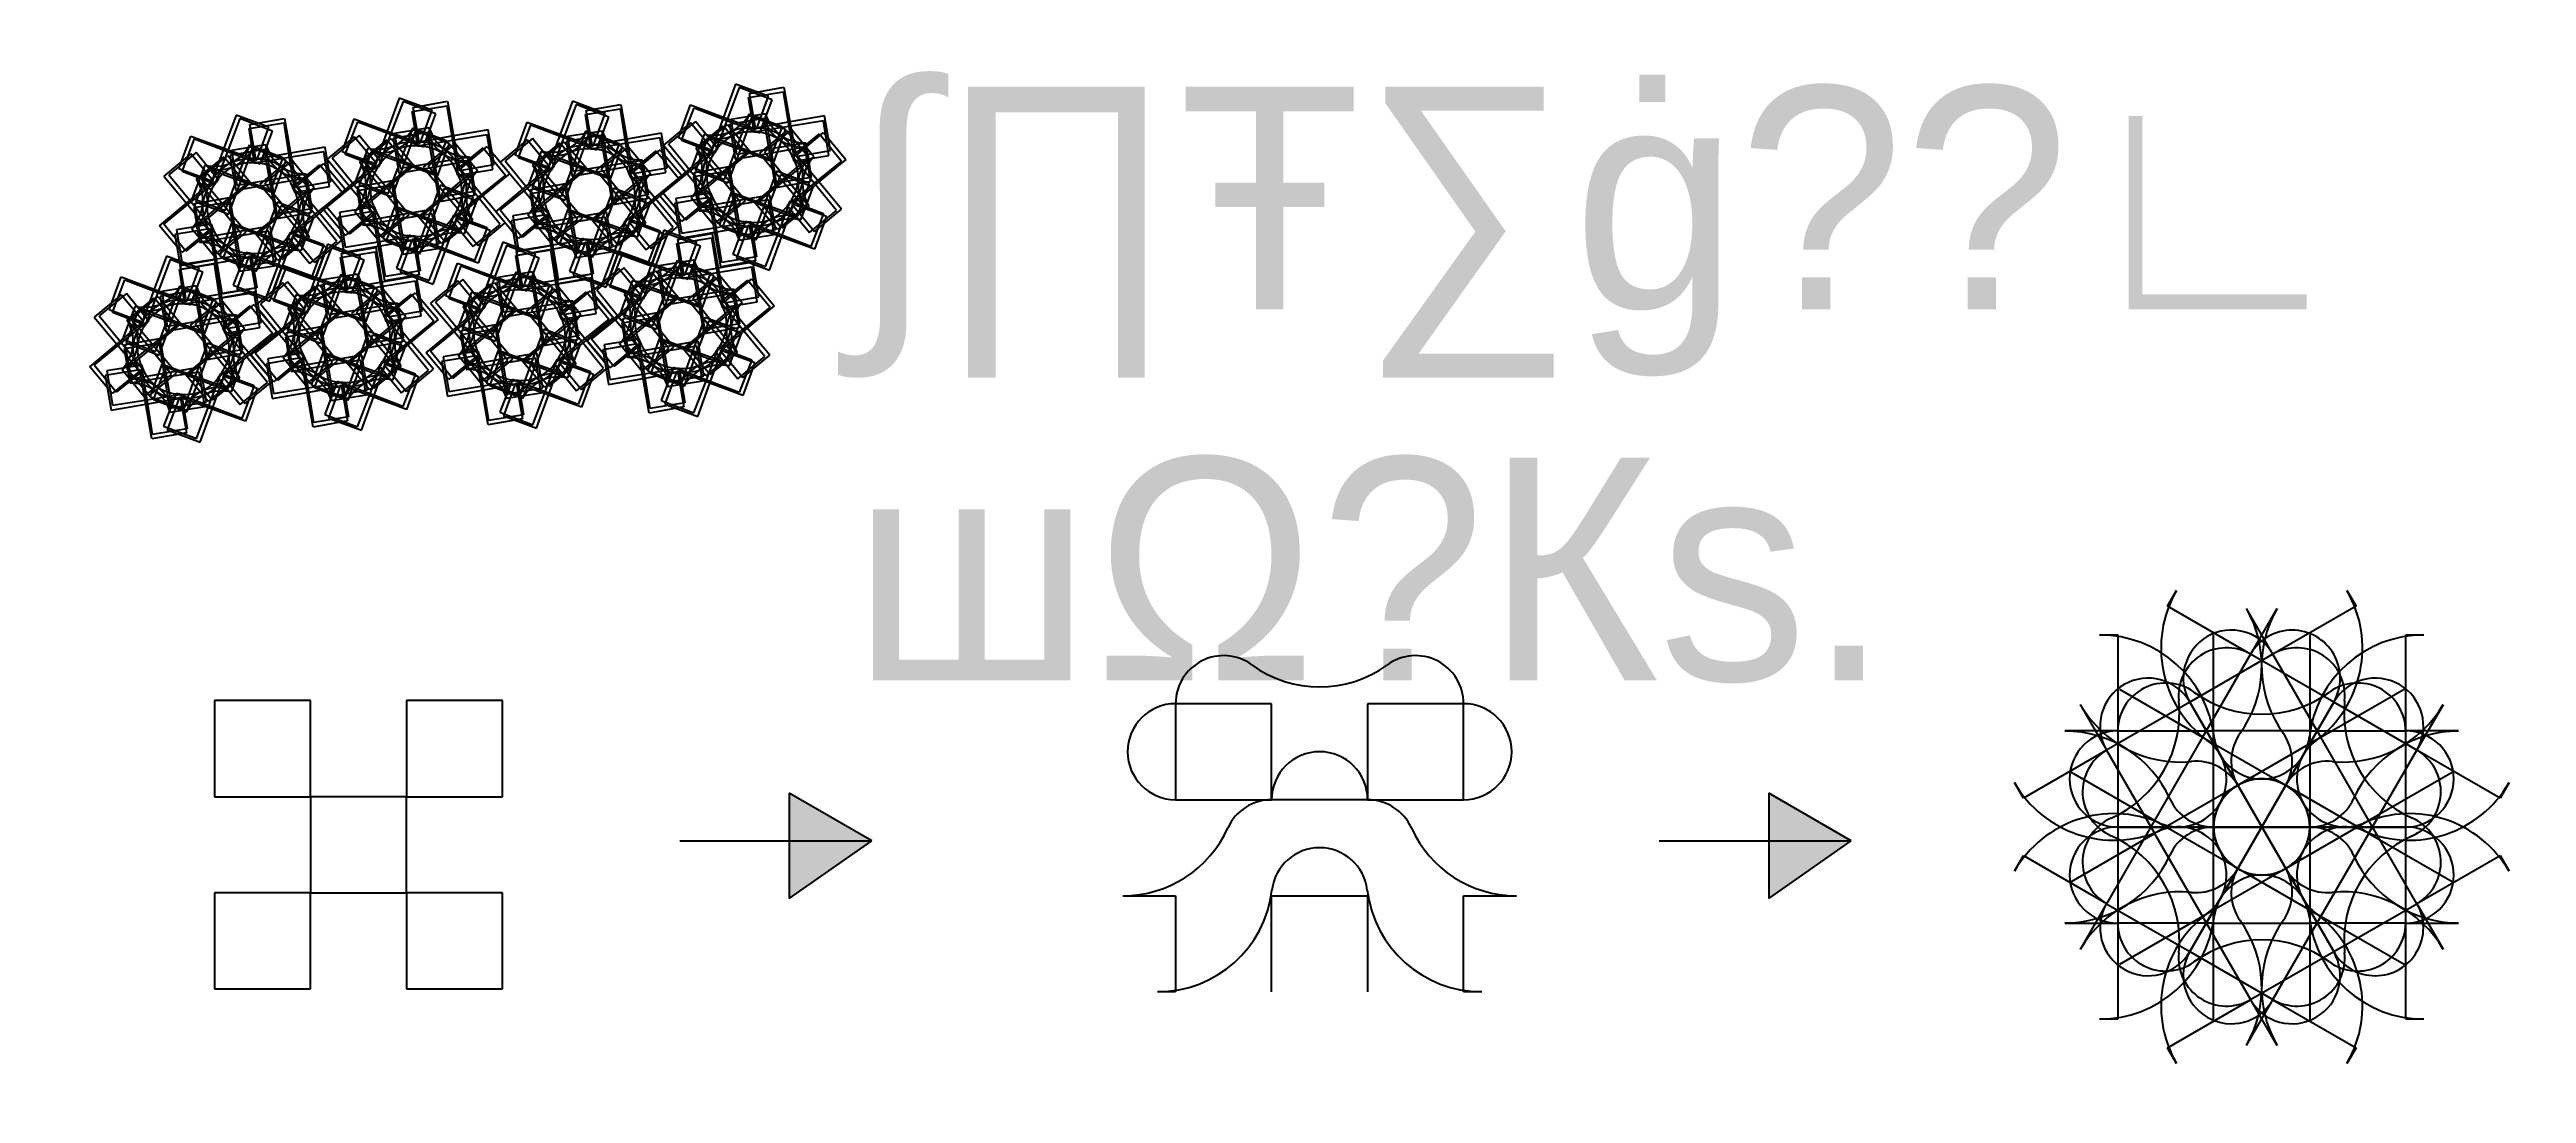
# Model space of a CAD drawing. Header units: inches. Extents: x 0 to 93838, y -1 to 60645.
# Drawn here: x 552.5 to 697.8, y 389.8 to 451.1 of the extents above; entities that cross this region are included whole.
import ezdxf

# ---------------------------------------------------------------- set-up
doc = ezdxf.new("R2010")
doc.units = ezdxf.units.IN
doc.header["$MEASUREMENT"] = 0
doc.styles.get("Standard").update_dxf_attribs({"font": 'arial.ttf'})

# ---------------------------------------------------------------- blocks, each defined once
blk = doc.blocks.new('*U1664')
for p, q in [((-2.82, 7.04), (-8.45, 7.04)), ((-8.45, 7.04), (-8.45, 1.41)), ((-2.82, 1.41), (-2.82, 7.04)), ((8.45, 7.04), (2.82, 7.04)), ((2.82, 7.04), (2.82, 1.41)), ((8.45, 1.41), (8.45, 7.04)), ((-8.45, 1.41), (-2.82, 1.41)), ((2.82, 1.41), (-2.82, 1.41)), ((2.82, 1.41), (8.45, 1.41)), ((-11.55, -4.23), (-8.45, -4.23)), ((-8.45, -4.23), (-8.45, -9.86)), ((-2.82, -4.23), (2.82, -4.23)), ((-2.82, -4.23), (-2.82, -4.23)), ((-2.82, -9.86), (-2.82, -4.23)), ((2.82, -4.23), (2.82, -9.86)), ((8.45, -9.86), (8.45, -4.23)), ((8.45, -4.23), (11.55, -4.23)), ((-8.45, -9.86), (-9.51, -9.86)), ((9.51, -9.86), (8.45, -9.86))]:
    blk.add_line(p, q)
for centre, radius, start, end in [((-5.63, 7.04), 2.82, 53.9681, 180), ((0, 14.79), 6.76, 233.9681, 306.0319), ((5.63, 7.04), 2.82, 0, 126.0319), ((-8.45, 4.23), 2.82, 90, 270), ((8.45, 4.23), 2.82, 270, 90), ((0, 1.41), 2.82, 0, 180), ((-2.82, -1.41), 2.82, 90, 155.6843), ((2.82, -1.41), 2.82, 24.3157, 90), ((-11.55, 2.54), 6.76, 270, 335.6843), ((0, -4.23), 2.82, 6.7563, 173.2437), ((11.55, 2.54), 6.76, 204.3157, 270), ((-9.51, -3.1), 6.76, 270, 353.2437), ((9.51, -3.1), 6.76, 186.7563, 270)]:
    blk.add_arc(centre, radius, start, end)
blk = doc.blocks.new('*U1665')
at = {"color": 0, "linetype": 'ByBlock', "lineweight": -2, "transparency": 16777216}
for p, rotation in [((130.95, 36.03), 240), ((133.39, 36.03), 120), ((130.95, 34.62), 299.9999999999999), ((133.39, 34.62), 59.99999999999997), ((132.17, 36.73), 180)]:
    blk.add_blockref('*U1664', p, dxfattribs=dict(at, rotation=rotation))
blk.add_blockref('*U1664', (132.17, 33.91), dxfattribs=at)
blk = doc.blocks.new('*U1732')
blk.add_line((0, 0), (0, 0))
blk.add_line((0, 0), (0, 0))
blk.add_line((0, 0), (0, 0))
blk.add_line((0, 0), (0, 0))
blk.add_line((0, 0), (0, 0))
blk.add_line((0, 0), (0, 0))
blk.add_line((0, 0), (0, 0))
blk.add_line((0, 0), (0, 0))
blk.add_line((0, 0), (0, 0))
blk.add_line((0, 0), (0, 0))
blk.add_line((0, 0), (0, 0))
blk.add_line((0, 0), (0, 0))
blk.add_line((0, 0), (0, 0))
blk.add_line((0, 0), (0, 0))
blk.add_line((0, 0), (0, 0))
blk.add_line((0, 0), (0, 0))
blk.add_line((0, 0), (0, 0))
blk.add_line((0, 0), (0, 0))
blk.add_line((0, 0), (0, 0))
blk.add_line((0, 0), (0, 0))
blk.add_line((0, 0), (0, 0))
blk.add_line((0, 0), (0, 0))
blk.add_line((0, 0), (0, 0))
blk.add_line((0, 0), (0, 0))
blk.add_line((0, 0), (0, 0))
blk.add_line((0, 0), (0, 0))
blk.add_line((0, 0), (0, 0))
blk.add_line((0, 0), (0, 0))
blk.add_line((0, 0), (0, 0))
blk.add_line((0, 0), (0, 0))
blk.add_line((0, 0), (0, 0))
blk.add_line((0, 0), (0, 0))
for start, end in [(141.7979, 217.5072), (321.103, 36.8123), (141.7979, 217.5072), (321.103, 36.8123)]:
    blk.add_arc((0, 0), 0.000296, start, end)
blk = doc.blocks.new('*U1695')
at = {"color": 0, "linetype": 'ByBlock', "lineweight": -2, "transparency": 16777216}
blk.add_blockref('*U1732', (0.01, 0.01), dxfattribs=at)
for rotation in [59.99999999999997, 120, 180, 239.9999999999999, 299.9999999999999]:
    blk.add_blockref('*U1732', (0.01, 0.01), dxfattribs=dict(at, rotation=rotation))
blk = doc.blocks.new('*U1675')
blk.add_line((0, 0), (0, 0))
blk.add_line((0, 0), (0, 0))
blk.add_line((0, 0), (0, 0))
blk.add_line((0, 0), (0, 0))
blk.add_line((0, 0), (0, 0))
blk.add_line((0, 0), (0, 0))
blk.add_line((0, 0), (0, 0))
blk.add_line((0, 0), (0, 0))
blk.add_line((0, 0), (0, 0))
blk.add_line((0, 0), (0, 0))
blk.add_line((0, 0), (0, 0))
blk.add_line((0, 0), (0, 0))
blk.add_line((0, 0), (0, 0))
blk.add_line((0, 0), (0, 0))
blk.add_line((0, 0), (0, 0))
blk.add_line((0, 0), (0, 0))
blk.add_line((0, 0), (0, 0))
blk.add_line((0, 0), (0, 0))
blk.add_line((0, 0), (0, 0))
blk.add_line((0, 0), (0, 0))
blk.add_line((0, 0), (0, 0))
blk.add_line((0, 0), (0, 0))
blk.add_line((0, 0), (0, 0))
blk.add_line((0, 0), (0, 0))
blk.add_line((0, 0), (0, 0))
blk.add_line((0, 0), (0, 0))
blk.add_line((0, 0), (0, 0))
blk.add_line((0, 0), (0, 0))
blk.add_line((0, 0), (0, 0))
blk.add_line((0, 0), (0, 0))
blk.add_line((0, 0), (0, 0))
blk.add_line((0, 0), (0, 0))
for start, end in [(141.7979, 217.5072), (321.103, 36.8123), (141.7979, 217.5072), (321.103, 36.8123)]:
    blk.add_arc((0, 0), 0.000296, start, end)
blk = doc.blocks.new('*U1636')
at = {"color": 0, "linetype": 'ByBlock', "lineweight": -2, "transparency": 16777216}
blk.add_blockref('*U1675', (0.01, 0.01), dxfattribs=at)
for rotation in [59.99999999999997, 120, 180, 239.9999999999999, 299.9999999999999]:
    blk.add_blockref('*U1675', (0.01, 0.01), dxfattribs=dict(at, rotation=rotation))
blk = doc.blocks.new('*U1638')
blk.add_line((0, 0), (0, 0))
blk.add_line((0, 0), (0, 0))
blk.add_line((0, 0), (0, 0))
blk.add_line((0, 0), (0, 0))
blk.add_line((0, 0), (0, 0))
blk.add_line((0, 0), (0, 0))
blk.add_line((0, 0), (0, 0))
blk.add_line((0, 0), (0, 0))
blk.add_line((0, 0), (0, 0))
blk.add_line((0, 0), (0, 0))
blk.add_line((0, 0), (0, 0))
blk.add_line((0, 0), (0, 0))
blk.add_line((0, 0), (0, 0))
blk.add_line((0, 0), (0, 0))
blk.add_line((0, 0), (0, 0))
blk.add_line((0, 0), (0, 0))
blk.add_line((0, 0), (0, 0))
blk.add_line((0, 0), (0, 0))
blk.add_line((0, 0), (0, 0))
blk.add_line((0, 0), (0, 0))
blk.add_line((0, 0), (0, 0))
blk.add_line((0, 0), (0, 0))
blk.add_line((0, 0), (0, 0))
blk.add_line((0, 0), (0, 0))
blk.add_line((0, 0), (0, 0))
blk.add_line((0, 0), (0, 0))
blk.add_line((0, 0), (0, 0))
blk.add_line((0, 0), (0, 0))
blk.add_line((0, 0), (0, 0))
blk.add_line((0, 0), (0, 0))
blk.add_line((0, 0), (0, 0))
blk.add_line((0, 0), (0, 0))
for start, end in [(141.7979, 217.5072), (321.103, 36.8123), (141.7979, 217.5072), (321.103, 36.8123)]:
    blk.add_arc((0, 0), 0.000296, start, end)
blk = doc.blocks.new('*U1637')
at = {"color": 0, "linetype": 'ByBlock', "lineweight": -2, "transparency": 16777216}
blk.add_blockref('*U1638', (0.01, 0.01), dxfattribs=at)
for rotation in [59.99999999999997, 120, 180, 239.9999999999999, 299.9999999999999]:
    blk.add_blockref('*U1638', (0.01, 0.01), dxfattribs=dict(at, rotation=rotation))
blk = doc.blocks.new('*U1657')
blk.add_line((0, 0), (0, 0))
blk.add_line((0, 0), (0, 0))
blk.add_line((0, 0), (0, 0))
blk.add_line((0, 0), (0, 0))
blk.add_line((0, 0), (0, 0))
blk.add_line((0, 0), (0, 0))
blk.add_line((0, 0), (0, 0))
blk.add_line((0, 0), (0, 0))
blk.add_line((0, 0), (0, 0))
blk.add_line((0, 0), (0, 0))
blk.add_line((0, 0), (0, 0))
blk.add_line((0, 0), (0, 0))
blk.add_line((0, 0), (0, 0))
blk.add_line((0, 0), (0, 0))
blk.add_line((0, 0), (0, 0))
blk.add_line((0, 0), (0, 0))
blk.add_line((0, 0), (0, 0))
blk.add_line((0, 0), (0, 0))
blk.add_line((0, 0), (0, 0))
blk.add_line((0, 0), (0, 0))
blk.add_line((0, 0), (0, 0))
blk.add_line((0, 0), (0, 0))
blk.add_line((0, 0), (0, 0))
blk.add_line((0, 0), (0, 0))
blk.add_line((0, 0), (0, 0))
blk.add_line((0, 0), (0, 0))
blk.add_line((0, 0), (0, 0))
blk.add_line((0, 0), (0, 0))
blk.add_line((0, 0), (0, 0))
blk.add_line((0, 0), (0, 0))
blk.add_line((0, 0), (0, 0))
blk.add_line((0, 0), (0, 0))
for start, end in [(141.7979, 217.5072), (321.103, 36.8123), (141.7979, 217.5072), (321.103, 36.8123)]:
    blk.add_arc((0, 0), 0.000296, start, end)
blk = doc.blocks.new('*U1666')
at = {"color": 0, "linetype": 'ByBlock', "lineweight": -2, "transparency": 16777216}
blk.add_blockref('*U1657', (0.01, 0.01), dxfattribs=at)
for rotation in [59.99999999999997, 120, 180, 239.9999999999999, 299.9999999999999]:
    blk.add_blockref('*U1657', (0.01, 0.01), dxfattribs=dict(at, rotation=rotation))
blk = doc.blocks.new('*U1667')
blk.add_line((0, 0), (0, 0))
blk.add_line((0, 0), (0, 0))
blk.add_line((0, 0), (0, 0))
blk.add_line((0, 0), (0, 0))
blk.add_line((0, 0), (0, 0))
blk.add_line((0, 0), (0, 0))
blk.add_line((0, 0), (0, 0))
blk.add_line((0, 0), (0, 0))
blk.add_line((0, 0), (0, 0))
blk.add_line((0, 0), (0, 0))
blk.add_line((0, 0), (0, 0))
blk.add_line((0, 0), (0, 0))
blk.add_line((0, 0), (0, 0))
blk.add_line((0, 0), (0, 0))
blk.add_line((0, 0), (0, 0))
blk.add_line((0, 0), (0, 0))
blk.add_line((0, 0), (0, 0))
blk.add_line((0, 0), (0, 0))
blk.add_line((0, 0), (0, 0))
blk.add_line((0, 0), (0, 0))
blk.add_line((0, 0), (0, 0))
blk.add_line((0, 0), (0, 0))
blk.add_line((0, 0), (0, 0))
blk.add_line((0, 0), (0, 0))
blk.add_line((0, 0), (0, 0))
blk.add_line((0, 0), (0, 0))
blk.add_line((0, 0), (0, 0))
blk.add_line((0, 0), (0, 0))
blk.add_line((0, 0), (0, 0))
blk.add_line((0, 0), (0, 0))
blk.add_line((0, 0), (0, 0))
blk.add_line((0, 0), (0, 0))
for start, end in [(141.7979, 217.5072), (321.103, 36.8123), (141.7979, 217.5072), (321.103, 36.8123)]:
    blk.add_arc((0, 0), 0.000296, start, end)
blk = doc.blocks.new('*U1635')
at = {"color": 0, "linetype": 'ByBlock', "lineweight": -2, "transparency": 16777216}
blk.add_blockref('*U1667', (0.01, 0.01), dxfattribs=at)
for rotation in [59.99999999999997, 120, 180, 239.9999999999999, 299.9999999999999]:
    blk.add_blockref('*U1667', (0.01, 0.01), dxfattribs=dict(at, rotation=rotation))
blk = doc.blocks.new('*U1688')
blk.add_line((0, 0), (0, 0))
blk.add_line((0, 0), (0, 0))
blk.add_line((0, 0), (0, 0))
blk.add_line((0, 0), (0, 0))
blk.add_line((0, 0), (0, 0))
blk.add_line((0, 0), (0, 0))
blk.add_line((0, 0), (0, 0))
blk.add_line((0, 0), (0, 0))
blk.add_line((0, 0), (0, 0))
blk.add_line((0, 0), (0, 0))
blk.add_line((0, 0), (0, 0))
blk.add_line((0, 0), (0, 0))
blk.add_line((0, 0), (0, 0))
blk.add_line((0, 0), (0, 0))
blk.add_line((0, 0), (0, 0))
blk.add_line((0, 0), (0, 0))
blk.add_line((0, 0), (0, 0))
blk.add_line((0, 0), (0, 0))
blk.add_line((0, 0), (0, 0))
blk.add_line((0, 0), (0, 0))
blk.add_line((0, 0), (0, 0))
blk.add_line((0, 0), (0, 0))
blk.add_line((0, 0), (0, 0))
blk.add_line((0, 0), (0, 0))
blk.add_line((0, 0), (0, 0))
blk.add_line((0, 0), (0, 0))
blk.add_line((0, 0), (0, 0))
blk.add_line((0, 0), (0, 0))
blk.add_line((0, 0), (0, 0))
blk.add_line((0, 0), (0, 0))
blk.add_line((0, 0), (0, 0))
blk.add_line((0, 0), (0, 0))
for start, end in [(141.7979, 217.5072), (321.103, 36.8123), (141.7979, 217.5072), (321.103, 36.8123)]:
    blk.add_arc((0, 0), 0.000296, start, end)
blk = doc.blocks.new('*U1694')
at = {"color": 0, "linetype": 'ByBlock', "lineweight": -2, "transparency": 16777216}
blk.add_blockref('*U1688', (0.01, 0.01), dxfattribs=at)
for rotation in [59.99999999999997, 120, 180, 239.9999999999999, 299.9999999999999]:
    blk.add_blockref('*U1688', (0.01, 0.01), dxfattribs=dict(at, rotation=rotation))
blk = doc.blocks.new('*U1680')
blk.add_line((0, 0), (0, 0))
blk.add_line((0, 0), (0, 0))
blk.add_line((0, 0), (0, 0))
blk.add_line((0, 0), (0, 0))
blk.add_line((0, 0), (0, 0))
blk.add_line((0, 0), (0, 0))
blk.add_line((0, 0), (0, 0))
blk.add_line((0, 0), (0, 0))
blk.add_line((0, 0), (0, 0))
blk.add_line((0, 0), (0, 0))
blk.add_line((0, 0), (0, 0))
blk.add_line((0, 0), (0, 0))
blk.add_line((0, 0), (0, 0))
blk.add_line((0, 0), (0, 0))
blk.add_line((0, 0), (0, 0))
blk.add_line((0, 0), (0, 0))
blk.add_line((0, 0), (0, 0))
blk.add_line((0, 0), (0, 0))
blk.add_line((0, 0), (0, 0))
blk.add_line((0, 0), (0, 0))
blk.add_line((0, 0), (0, 0))
blk.add_line((0, 0), (0, 0))
blk.add_line((0, 0), (0, 0))
blk.add_line((0, 0), (0, 0))
blk.add_line((0, 0), (0, 0))
blk.add_line((0, 0), (0, 0))
blk.add_line((0, 0), (0, 0))
blk.add_line((0, 0), (0, 0))
blk.add_line((0, 0), (0, 0))
blk.add_line((0, 0), (0, 0))
blk.add_line((0, 0), (0, 0))
blk.add_line((0, 0), (0, 0))
for start, end in [(141.7979, 217.5072), (321.103, 36.8123), (141.7979, 217.5072), (321.103, 36.8123)]:
    blk.add_arc((0, 0), 0.000296, start, end)
blk = doc.blocks.new('*U1679')
at = {"color": 0, "linetype": 'ByBlock', "lineweight": -2, "transparency": 16777216}
blk.add_blockref('*U1680', (0.01, 0.01), dxfattribs=at)
for rotation in [59.99999999999997, 120, 180, 239.9999999999999, 299.9999999999999]:
    blk.add_blockref('*U1680', (0.01, 0.01), dxfattribs=dict(at, rotation=rotation))
blk = doc.blocks.new('*U1668')
blk.add_line((0, 0), (0, 0))
blk.add_line((0, 0), (0, 0))
blk.add_line((0, 0), (0, 0))
blk.add_line((0, 0), (0, 0))
blk.add_line((0, 0), (0, 0))
blk.add_line((0, 0), (0, 0))
blk.add_line((0, 0), (0, 0))
blk.add_line((0, 0), (0, 0))
blk.add_line((0, 0), (0, 0))
blk.add_line((0, 0), (0, 0))
blk.add_line((0, 0), (0, 0))
blk.add_line((0, 0), (0, 0))
blk.add_line((0, 0), (0, 0))
blk.add_line((0, 0), (0, 0))
blk.add_line((0, 0), (0, 0))
blk.add_line((0, 0), (0, 0))
blk.add_line((0, 0), (0, 0))
blk.add_line((0, 0), (0, 0))
blk.add_line((0, 0), (0, 0))
blk.add_line((0, 0), (0, 0))
blk.add_line((0, 0), (0, 0))
blk.add_line((0, 0), (0, 0))
blk.add_line((0, 0), (0, 0))
blk.add_line((0, 0), (0, 0))
blk.add_line((0, 0), (0, 0))
blk.add_line((0, 0), (0, 0))
blk.add_line((0, 0), (0, 0))
blk.add_line((0, 0), (0, 0))
blk.add_line((0, 0), (0, 0))
blk.add_line((0, 0), (0, 0))
blk.add_line((0, 0), (0, 0))
blk.add_line((0, 0), (0, 0))
for start, end in [(141.7979, 217.5072), (321.103, 36.8123), (141.7979, 217.5072), (321.103, 36.8123)]:
    blk.add_arc((0, 0), 0.000296, start, end)
blk = doc.blocks.new('*U1707')
at = {"color": 0, "linetype": 'ByBlock', "lineweight": -2, "transparency": 16777216}
blk.add_blockref('*U1668', (0.01, 0.01), dxfattribs=at)
for rotation in [59.99999999999997, 120, 180, 239.9999999999999, 299.9999999999999]:
    blk.add_blockref('*U1668', (0.01, 0.01), dxfattribs=dict(at, rotation=rotation))
blk = doc.blocks.new('*U1708')
for p, q in [((-3.77, 2.92), (-5.24, 1.48)), ((-2.33, 1.46), (-3.77, 2.92)), ((1.88, 2.92), (0.41, 1.48)), ((3.32, 1.46), (1.88, 2.92)), ((-5.24, 1.48), (-3.79, 0.01)), ((-3.79, 0.01), (-2.33, 1.46)), ((-3.31, 1.47), (-1.82, 2.9)), ((-1.88, -0.01), (-3.31, 1.47)), ((-1.82, 2.9), (-0.39, 1.42)), ((0.41, 1.48), (1.86, 0.01)), ((1.86, 0.01), (3.32, 1.46)), ((2.34, 1.47), (3.83, 2.9)), ((3.77, -0.01), (2.34, 1.47)), ((3.83, 2.9), (5.26, 1.42)), ((-5.26, -1.44), (-3.79, 0.01)), ((-3.79, 0.01), (-2.34, -1.45)), ((-0.39, 1.42), (-1.88, -0.01)), ((0.39, -1.44), (1.86, 0.01)), ((1.86, 0.01), (3.31, -1.45)), ((5.26, 1.42), (3.77, -0.01)), ((-3.81, -2.9), (-5.26, -1.44)), ((-1.88, -0.01), (-3.36, -1.44)), ((-3.36, -1.44), (-1.93, -2.92)), ((-0.45, -1.49), (-1.88, -0.01)), ((1.84, -2.9), (0.39, -1.44)), ((3.77, -0.01), (2.29, -1.44)), ((2.29, -1.44), (3.72, -2.92)), ((5.2, -1.49), (3.77, -0.01)), ((-2.34, -1.45), (-3.81, -2.9)), ((-1.93, -2.92), (-0.45, -1.49)), ((3.31, -1.45), (1.84, -2.9)), ((3.72, -2.92), (5.2, -1.49))]:
    blk.add_line(p, q)
for centre, start, end in [((-5.21, 0.05), 321.103, 36.8123), ((-0.46, -0.01), 141.7979, 217.5072), ((0.44, 0.05), 321.103, 36.8123), ((5.19, -0.01), 141.7979, 217.5072)]:
    blk.add_arc(centre, 2.37, start, end)
blk = doc.blocks.new('*U1661')
at = {"color": 0, "linetype": 'ByBlock', "lineweight": -2, "transparency": 16777216}
for p, rotation in [((102.86, 69.19), 299.9999999999999), ((102.94, 68.98), 59.99999999999997), ((102.98, 69.24), 239.9999999999999), ((103.06, 69.03), 120), ((103.08, 69.16), 180)]:
    blk.add_blockref('*U1708', p, dxfattribs=dict(at, rotation=rotation))
blk.add_blockref('*U1708', (102.84, 69.06), dxfattribs=at)
blk = doc.blocks.new('*U1662')
for p, q in [((-3.77, 2.92), (-5.24, 1.48)), ((-2.33, 1.46), (-3.77, 2.92)), ((1.88, 2.92), (0.41, 1.48)), ((3.32, 1.46), (1.88, 2.92)), ((-5.24, 1.48), (-3.79, 0.01)), ((-3.79, 0.01), (-2.33, 1.46)), ((-3.31, 1.47), (-1.82, 2.9)), ((-1.88, -0.01), (-3.31, 1.47)), ((-1.82, 2.9), (-0.39, 1.42)), ((0.41, 1.48), (1.86, 0.01)), ((1.86, 0.01), (3.32, 1.46)), ((2.34, 1.47), (3.83, 2.9)), ((3.77, -0.01), (2.34, 1.47)), ((3.83, 2.9), (5.26, 1.42)), ((-5.26, -1.44), (-3.79, 0.01)), ((-3.79, 0.01), (-2.34, -1.45)), ((-0.39, 1.42), (-1.88, -0.01)), ((0.39, -1.44), (1.86, 0.01)), ((1.86, 0.01), (3.31, -1.45)), ((5.26, 1.42), (3.77, -0.01)), ((-3.81, -2.9), (-5.26, -1.44)), ((-1.88, -0.01), (-3.36, -1.44)), ((-3.36, -1.44), (-1.93, -2.92)), ((-0.45, -1.49), (-1.88, -0.01)), ((1.84, -2.9), (0.39, -1.44)), ((3.77, -0.01), (2.29, -1.44)), ((2.29, -1.44), (3.72, -2.92)), ((5.2, -1.49), (3.77, -0.01)), ((-2.34, -1.45), (-3.81, -2.9)), ((-1.93, -2.92), (-0.45, -1.49)), ((3.31, -1.45), (1.84, -2.9)), ((3.72, -2.92), (5.2, -1.49))]:
    blk.add_line(p, q)
for centre, start, end in [((-5.21, 0.05), 321.103, 36.8123), ((-0.46, -0.01), 141.7979, 217.5072), ((0.44, 0.05), 321.103, 36.8123), ((5.19, -0.01), 141.7979, 217.5072)]:
    blk.add_arc(centre, 2.37, start, end)
blk = doc.blocks.new('*U1676')
at = {"color": 0, "linetype": 'ByBlock', "lineweight": -2, "transparency": 16777216}
for p, rotation in [((102.86, 69.19), 299.9999999999999), ((102.94, 68.98), 59.99999999999997), ((102.98, 69.24), 239.9999999999999), ((103.06, 69.03), 120), ((103.08, 69.16), 180)]:
    blk.add_blockref('*U1662', p, dxfattribs=dict(at, rotation=rotation))
blk.add_blockref('*U1662', (102.84, 69.06), dxfattribs=at)
blk = doc.blocks.new('*U1678')
for p, q in [((-3.77, 2.92), (-5.24, 1.48)), ((-2.33, 1.46), (-3.77, 2.92)), ((1.88, 2.92), (0.41, 1.48)), ((3.32, 1.46), (1.88, 2.92)), ((-5.24, 1.48), (-3.79, 0.01)), ((-3.79, 0.01), (-2.33, 1.46)), ((-3.31, 1.47), (-1.82, 2.9)), ((-1.88, -0.01), (-3.31, 1.47)), ((-1.82, 2.9), (-0.39, 1.42)), ((0.41, 1.48), (1.86, 0.01)), ((1.86, 0.01), (3.32, 1.46)), ((2.34, 1.47), (3.83, 2.9)), ((3.77, -0.01), (2.34, 1.47)), ((3.83, 2.9), (5.26, 1.42)), ((-5.26, -1.44), (-3.79, 0.01)), ((-3.79, 0.01), (-2.34, -1.45)), ((-0.39, 1.42), (-1.88, -0.01)), ((0.39, -1.44), (1.86, 0.01)), ((1.86, 0.01), (3.31, -1.45)), ((5.26, 1.42), (3.77, -0.01)), ((-3.81, -2.9), (-5.26, -1.44)), ((-1.88, -0.01), (-3.36, -1.44)), ((-3.36, -1.44), (-1.93, -2.92)), ((-0.45, -1.49), (-1.88, -0.01)), ((1.84, -2.9), (0.39, -1.44)), ((3.77, -0.01), (2.29, -1.44)), ((2.29, -1.44), (3.72, -2.92)), ((5.2, -1.49), (3.77, -0.01)), ((-2.34, -1.45), (-3.81, -2.9)), ((-1.93, -2.92), (-0.45, -1.49)), ((3.31, -1.45), (1.84, -2.9)), ((3.72, -2.92), (5.2, -1.49))]:
    blk.add_line(p, q)
for centre, start, end in [((-5.21, 0.05), 321.103, 36.8123), ((-0.46, -0.01), 141.7979, 217.5072), ((0.44, 0.05), 321.103, 36.8123), ((5.19, -0.01), 141.7979, 217.5072)]:
    blk.add_arc(centre, 2.37, start, end)
blk = doc.blocks.new('*U1677')
at = {"color": 0, "linetype": 'ByBlock', "lineweight": -2, "transparency": 16777216}
for p, rotation in [((102.86, 69.19), 299.9999999999999), ((102.94, 68.98), 59.99999999999997), ((102.98, 69.24), 239.9999999999999), ((103.06, 69.03), 120), ((103.08, 69.16), 180)]:
    blk.add_blockref('*U1678', p, dxfattribs=dict(at, rotation=rotation))
blk.add_blockref('*U1678', (102.84, 69.06), dxfattribs=at)
blk = doc.blocks.new('*U1689')
for p, q in [((-3.77, 2.92), (-5.24, 1.48)), ((-2.33, 1.46), (-3.77, 2.92)), ((1.88, 2.92), (0.41, 1.48)), ((3.32, 1.46), (1.88, 2.92)), ((-5.24, 1.48), (-3.79, 0.01)), ((-3.79, 0.01), (-2.33, 1.46)), ((-3.31, 1.47), (-1.82, 2.9)), ((-1.88, -0.01), (-3.31, 1.47)), ((-1.82, 2.9), (-0.39, 1.42)), ((0.41, 1.48), (1.86, 0.01)), ((1.86, 0.01), (3.32, 1.46)), ((2.34, 1.47), (3.83, 2.9)), ((3.77, -0.01), (2.34, 1.47)), ((3.83, 2.9), (5.26, 1.42)), ((-5.26, -1.44), (-3.79, 0.01)), ((-3.79, 0.01), (-2.34, -1.45)), ((-0.39, 1.42), (-1.88, -0.01)), ((0.39, -1.44), (1.86, 0.01)), ((1.86, 0.01), (3.31, -1.45)), ((5.26, 1.42), (3.77, -0.01)), ((-3.81, -2.9), (-5.26, -1.44)), ((-1.88, -0.01), (-3.36, -1.44)), ((-3.36, -1.44), (-1.93, -2.92)), ((-0.45, -1.49), (-1.88, -0.01)), ((1.84, -2.9), (0.39, -1.44)), ((3.77, -0.01), (2.29, -1.44)), ((2.29, -1.44), (3.72, -2.92)), ((5.2, -1.49), (3.77, -0.01)), ((-2.34, -1.45), (-3.81, -2.9)), ((-1.93, -2.92), (-0.45, -1.49)), ((3.31, -1.45), (1.84, -2.9)), ((3.72, -2.92), (5.2, -1.49))]:
    blk.add_line(p, q)
for centre, start, end in [((-5.21, 0.05), 321.103, 36.8123), ((-0.46, -0.01), 141.7979, 217.5072), ((0.44, 0.05), 321.103, 36.8123), ((5.19, -0.01), 141.7979, 217.5072)]:
    blk.add_arc(centre, 2.37, start, end)
blk = doc.blocks.new('*U1693')
at = {"color": 0, "linetype": 'ByBlock', "lineweight": -2, "transparency": 16777216}
for p, rotation in [((102.86, 69.19), 299.9999999999999), ((102.94, 68.98), 59.99999999999997), ((102.98, 69.24), 239.9999999999999), ((103.06, 69.03), 120), ((103.08, 69.16), 180)]:
    blk.add_blockref('*U1689', p, dxfattribs=dict(at, rotation=rotation))
blk.add_blockref('*U1689', (102.84, 69.06), dxfattribs=at)
blk = doc.blocks.new('*U1685')
blk.add_line((0, 0), (0, 0))
blk.add_line((0, 0), (0, 0))
blk.add_line((0, 0), (0, 0))
blk.add_line((0, 0), (0, 0))
blk.add_line((0, 0), (0, 0))
blk.add_line((0, 0), (0, 0))
blk.add_line((0, 0), (0, 0))
blk.add_line((0, 0), (0, 0))
blk.add_line((0, 0), (0, 0))
blk.add_line((0, 0), (0, 0))
blk.add_line((0, 0), (0, 0))
blk.add_line((0, 0), (0, 0))
blk.add_line((0, 0), (0, 0))
blk.add_line((0, 0), (0, 0))
blk.add_line((0, 0), (0, 0))
blk.add_line((0, 0), (0, 0))
blk.add_line((0, 0), (0, 0))
blk.add_line((0, 0), (0, 0))
blk.add_line((0, 0), (0, 0))
blk.add_line((0, 0), (0, 0))
blk.add_line((0, 0), (0, 0))
blk.add_line((0, 0), (0, 0))
blk.add_line((0, 0), (0, 0))
blk.add_line((0, 0), (0, 0))
blk.add_line((0, 0), (0, 0))
blk.add_line((0, 0), (0, 0))
blk.add_line((0, 0), (0, 0))
blk.add_line((0, 0), (0, 0))
blk.add_line((0, 0), (0, 0))
blk.add_line((0, 0), (0, 0))
blk.add_line((0, 0), (0, 0))
blk.add_line((0, 0), (0, 0))
for start, end in [(141.7979, 217.5072), (321.103, 36.8123), (141.7979, 217.5072), (321.103, 36.8123)]:
    blk.add_arc((0, 0), 0.000296, start, end)
blk = doc.blocks.new('*U1706')
at = {"color": 0, "linetype": 'ByBlock', "lineweight": -2, "transparency": 16777216}
blk.add_blockref('*U1685', (0.01, 0.01), dxfattribs=at)
for rotation in [59.99999999999997, 120, 180, 239.9999999999999, 299.9999999999999]:
    blk.add_blockref('*U1685', (0.01, 0.01), dxfattribs=dict(at, rotation=rotation))
blk = doc.blocks.new('*U1682')
blk.add_line((0, 0), (0, 0))
blk.add_line((0, 0), (0, 0))
blk.add_line((0, 0), (0, 0))
blk.add_line((0, 0), (0, 0))
blk.add_line((0, 0), (0, 0))
blk.add_line((0, 0), (0, 0))
blk.add_line((0, 0), (0, 0))
blk.add_line((0, 0), (0, 0))
blk.add_line((0, 0), (0, 0))
blk.add_line((0, 0), (0, 0))
blk.add_line((0, 0), (0, 0))
blk.add_line((0, 0), (0, 0))
blk.add_line((0, 0), (0, 0))
blk.add_line((0, 0), (0, 0))
blk.add_line((0, 0), (0, 0))
blk.add_line((0, 0), (0, 0))
blk.add_line((0, 0), (0, 0))
blk.add_line((0, 0), (0, 0))
blk.add_line((0, 0), (0, 0))
blk.add_line((0, 0), (0, 0))
blk.add_line((0, 0), (0, 0))
blk.add_line((0, 0), (0, 0))
blk.add_line((0, 0), (0, 0))
blk.add_line((0, 0), (0, 0))
blk.add_line((0, 0), (0, 0))
blk.add_line((0, 0), (0, 0))
blk.add_line((0, 0), (0, 0))
blk.add_line((0, 0), (0, 0))
blk.add_line((0, 0), (0, 0))
blk.add_line((0, 0), (0, 0))
blk.add_line((0, 0), (0, 0))
blk.add_line((0, 0), (0, 0))
for start, end in [(141.7979, 217.5072), (321.103, 36.8123), (141.7979, 217.5072), (321.103, 36.8123)]:
    blk.add_arc((0, 0), 0.000296, start, end)
blk = doc.blocks.new('*U1690')
at = {"color": 0, "linetype": 'ByBlock', "lineweight": -2, "transparency": 16777216}
blk.add_blockref('*U1682', (0.01, 0.01), dxfattribs=at)
for rotation in [59.99999999999997, 120, 180, 239.9999999999999, 299.9999999999999]:
    blk.add_blockref('*U1682', (0.01, 0.01), dxfattribs=dict(at, rotation=rotation))
blk = doc.blocks.new('*U1733')
blk.add_line((0, 0), (0, 0))
blk.add_line((0, 0), (0, 0))
blk.add_line((0, 0), (0, 0))
blk.add_line((0, 0), (0, 0))
blk.add_line((0, 0), (0, 0))
blk.add_line((0, 0), (0, 0))
blk.add_line((0, 0), (0, 0))
blk.add_line((0, 0), (0, 0))
blk.add_line((0, 0), (0, 0))
blk.add_line((0, 0), (0, 0))
blk.add_line((0, 0), (0, 0))
blk.add_line((0, 0), (0, 0))
blk.add_line((0, 0), (0, 0))
blk.add_line((0, 0), (0, 0))
blk.add_line((0, 0), (0, 0))
blk.add_line((0, 0), (0, 0))
blk.add_line((0, 0), (0, 0))
blk.add_line((0, 0), (0, 0))
blk.add_line((0, 0), (0, 0))
blk.add_line((0, 0), (0, 0))
blk.add_line((0, 0), (0, 0))
blk.add_line((0, 0), (0, 0))
blk.add_line((0, 0), (0, 0))
blk.add_line((0, 0), (0, 0))
blk.add_line((0, 0), (0, 0))
blk.add_line((0, 0), (0, 0))
blk.add_line((0, 0), (0, 0))
blk.add_line((0, 0), (0, 0))
blk.add_line((0, 0), (0, 0))
blk.add_line((0, 0), (0, 0))
blk.add_line((0, 0), (0, 0))
blk.add_line((0, 0), (0, 0))
for start, end in [(141.7979, 217.5072), (321.103, 36.8123), (141.7979, 217.5072), (321.103, 36.8123)]:
    blk.add_arc((0, 0), 0.000296, start, end)
blk = doc.blocks.new('*U1691')
at = {"color": 0, "linetype": 'ByBlock', "lineweight": -2, "transparency": 16777216}
blk.add_blockref('*U1733', (0.01, 0.01), dxfattribs=at)
for rotation in [59.99999999999997, 120, 180, 239.9999999999999, 299.9999999999999]:
    blk.add_blockref('*U1733', (0.01, 0.01), dxfattribs=dict(at, rotation=rotation))
blk = doc.blocks.new('*U1632')
blk.add_line((0, 0), (0, 0))
blk.add_line((0, 0), (0, 0))
blk.add_line((0, 0), (0, 0))
blk.add_line((0, 0), (0, 0))
blk.add_line((0, 0), (0, 0))
blk.add_line((0, 0), (0, 0))
blk.add_line((0, 0), (0, 0))
blk.add_line((0, 0), (0, 0))
blk.add_line((0, 0), (0, 0))
blk.add_line((0, 0), (0, 0))
blk.add_line((0, 0), (0, 0))
blk.add_line((0, 0), (0, 0))
blk.add_line((0, 0), (0, 0))
blk.add_line((0, 0), (0, 0))
blk.add_line((0, 0), (0, 0))
blk.add_line((0, 0), (0, 0))
blk.add_line((0, 0), (0, 0))
blk.add_line((0, 0), (0, 0))
blk.add_line((0, 0), (0, 0))
blk.add_line((0, 0), (0, 0))
blk.add_line((0, 0), (0, 0))
blk.add_line((0, 0), (0, 0))
blk.add_line((0, 0), (0, 0))
blk.add_line((0, 0), (0, 0))
blk.add_line((0, 0), (0, 0))
blk.add_line((0, 0), (0, 0))
blk.add_line((0, 0), (0, 0))
blk.add_line((0, 0), (0, 0))
blk.add_line((0, 0), (0, 0))
blk.add_line((0, 0), (0, 0))
blk.add_line((0, 0), (0, 0))
blk.add_line((0, 0), (0, 0))
for start, end in [(141.7979, 217.5072), (321.103, 36.8123), (141.7979, 217.5072), (321.103, 36.8123)]:
    blk.add_arc((0, 0), 0.000296, start, end)
blk = doc.blocks.new('*U1633')
at = {"color": 0, "linetype": 'ByBlock', "lineweight": -2, "transparency": 16777216}
blk.add_blockref('*U1632', (0.01, 0.01), dxfattribs=at)
for rotation in [59.99999999999997, 120, 180, 239.9999999999999, 299.9999999999999]:
    blk.add_blockref('*U1632', (0.01, 0.01), dxfattribs=dict(at, rotation=rotation))
blk = doc.blocks.new('*U1634')
blk.add_line((0, 0), (0, 0))
blk.add_line((0, 0), (0, 0))
blk.add_line((0, 0), (0, 0))
blk.add_line((0, 0), (0, 0))
blk.add_line((0, 0), (0, 0))
blk.add_line((0, 0), (0, 0))
blk.add_line((0, 0), (0, 0))
blk.add_line((0, 0), (0, 0))
blk.add_line((0, 0), (0, 0))
blk.add_line((0, 0), (0, 0))
blk.add_line((0, 0), (0, 0))
blk.add_line((0, 0), (0, 0))
blk.add_line((0, 0), (0, 0))
blk.add_line((0, 0), (0, 0))
blk.add_line((0, 0), (0, 0))
blk.add_line((0, 0), (0, 0))
blk.add_line((0, 0), (0, 0))
blk.add_line((0, 0), (0, 0))
blk.add_line((0, 0), (0, 0))
blk.add_line((0, 0), (0, 0))
blk.add_line((0, 0), (0, 0))
blk.add_line((0, 0), (0, 0))
blk.add_line((0, 0), (0, 0))
blk.add_line((0, 0), (0, 0))
blk.add_line((0, 0), (0, 0))
blk.add_line((0, 0), (0, 0))
blk.add_line((0, 0), (0, 0))
blk.add_line((0, 0), (0, 0))
blk.add_line((0, 0), (0, 0))
blk.add_line((0, 0), (0, 0))
blk.add_line((0, 0), (0, 0))
blk.add_line((0, 0), (0, 0))
for start, end in [(141.7979, 217.5072), (321.103, 36.8123), (141.7979, 217.5072), (321.103, 36.8123)]:
    blk.add_arc((0, 0), 0.000296, start, end)
blk = doc.blocks.new('*U1717')
at = {"color": 0, "linetype": 'ByBlock', "lineweight": -2, "transparency": 16777216}
blk.add_blockref('*U1634', (0.01, 0.01), dxfattribs=at)
for rotation in [59.99999999999997, 120, 180, 239.9999999999999, 299.9999999999999]:
    blk.add_blockref('*U1634', (0.01, 0.01), dxfattribs=dict(at, rotation=rotation))
blk = doc.blocks.new('*U1718')
blk.add_line((0, 0), (0, 0))
blk.add_line((0, 0), (0, 0))
blk.add_line((0, 0), (0, 0))
blk.add_line((0, 0), (0, 0))
blk.add_line((0, 0), (0, 0))
blk.add_line((0, 0), (0, 0))
blk.add_line((0, 0), (0, 0))
blk.add_line((0, 0), (0, 0))
blk.add_line((0, 0), (0, 0))
blk.add_line((0, 0), (0, 0))
blk.add_line((0, 0), (0, 0))
blk.add_line((0, 0), (0, 0))
blk.add_line((0, 0), (0, 0))
blk.add_line((0, 0), (0, 0))
blk.add_line((0, 0), (0, 0))
blk.add_line((0, 0), (0, 0))
blk.add_line((0, 0), (0, 0))
blk.add_line((0, 0), (0, 0))
blk.add_line((0, 0), (0, 0))
blk.add_line((0, 0), (0, 0))
blk.add_line((0, 0), (0, 0))
blk.add_line((0, 0), (0, 0))
blk.add_line((0, 0), (0, 0))
blk.add_line((0, 0), (0, 0))
blk.add_line((0, 0), (0, 0))
blk.add_line((0, 0), (0, 0))
blk.add_line((0, 0), (0, 0))
blk.add_line((0, 0), (0, 0))
blk.add_line((0, 0), (0, 0))
blk.add_line((0, 0), (0, 0))
blk.add_line((0, 0), (0, 0))
blk.add_line((0, 0), (0, 0))
for start, end in [(141.7979, 217.5072), (321.103, 36.8123), (141.7979, 217.5072), (321.103, 36.8123)]:
    blk.add_arc((0, 0), 0.000296, start, end)
blk = doc.blocks.new('*U1681')
at = {"color": 0, "linetype": 'ByBlock', "lineweight": -2, "transparency": 16777216}
blk.add_blockref('*U1718', (0.01, 0.01), dxfattribs=at)
for rotation in [59.99999999999997, 120, 180, 239.9999999999999, 299.9999999999999]:
    blk.add_blockref('*U1718', (0.01, 0.01), dxfattribs=dict(at, rotation=rotation))
blk = doc.blocks.new('*U1729')
blk.add_line((0, 0), (0, 0))
blk.add_line((0, 0), (0, 0))
blk.add_line((0, 0), (0, 0))
blk.add_line((0, 0), (0, 0))
blk.add_line((0, 0), (0, 0))
blk.add_line((0, 0), (0, 0))
blk.add_line((0, 0), (0, 0))
blk.add_line((0, 0), (0, 0))
blk.add_line((0, 0), (0, 0))
blk.add_line((0, 0), (0, 0))
blk.add_line((0, 0), (0, 0))
blk.add_line((0, 0), (0, 0))
blk.add_line((0, 0), (0, 0))
blk.add_line((0, 0), (0, 0))
blk.add_line((0, 0), (0, 0))
blk.add_line((0, 0), (0, 0))
blk.add_line((0, 0), (0, 0))
blk.add_line((0, 0), (0, 0))
blk.add_line((0, 0), (0, 0))
blk.add_line((0, 0), (0, 0))
blk.add_line((0, 0), (0, 0))
blk.add_line((0, 0), (0, 0))
blk.add_line((0, 0), (0, 0))
blk.add_line((0, 0), (0, 0))
blk.add_line((0, 0), (0, 0))
blk.add_line((0, 0), (0, 0))
blk.add_line((0, 0), (0, 0))
blk.add_line((0, 0), (0, 0))
blk.add_line((0, 0), (0, 0))
blk.add_line((0, 0), (0, 0))
blk.add_line((0, 0), (0, 0))
blk.add_line((0, 0), (0, 0))
for start, end in [(141.7979, 217.5072), (321.103, 36.8123), (141.7979, 217.5072), (321.103, 36.8123)]:
    blk.add_arc((0, 0), 0.000296, start, end)
blk = doc.blocks.new('*U1728')
at = {"color": 0, "linetype": 'ByBlock', "lineweight": -2, "transparency": 16777216}
blk.add_blockref('*U1729', (0.01, 0.01), dxfattribs=at)
for rotation in [59.99999999999997, 120, 180, 239.9999999999999, 299.9999999999999]:
    blk.add_blockref('*U1729', (0.01, 0.01), dxfattribs=dict(at, rotation=rotation))
blk = doc.blocks.new('*U1692')
blk.add_line((0, 0), (0, 0))
blk.add_line((0, 0), (0, 0))
blk.add_line((0, 0), (0, 0))
blk.add_line((0, 0), (0, 0))
blk.add_line((0, 0), (0, 0))
blk.add_line((0, 0), (0, 0))
blk.add_line((0, 0), (0, 0))
blk.add_line((0, 0), (0, 0))
blk.add_line((0, 0), (0, 0))
blk.add_line((0, 0), (0, 0))
blk.add_line((0, 0), (0, 0))
blk.add_line((0, 0), (0, 0))
blk.add_line((0, 0), (0, 0))
blk.add_line((0, 0), (0, 0))
blk.add_line((0, 0), (0, 0))
blk.add_line((0, 0), (0, 0))
blk.add_line((0, 0), (0, 0))
blk.add_line((0, 0), (0, 0))
blk.add_line((0, 0), (0, 0))
blk.add_line((0, 0), (0, 0))
blk.add_line((0, 0), (0, 0))
blk.add_line((0, 0), (0, 0))
blk.add_line((0, 0), (0, 0))
blk.add_line((0, 0), (0, 0))
blk.add_line((0, 0), (0, 0))
blk.add_line((0, 0), (0, 0))
blk.add_line((0, 0), (0, 0))
blk.add_line((0, 0), (0, 0))
blk.add_line((0, 0), (0, 0))
blk.add_line((0, 0), (0, 0))
blk.add_line((0, 0), (0, 0))
blk.add_line((0, 0), (0, 0))
for start, end in [(141.7979, 217.5072), (321.103, 36.8123), (141.7979, 217.5072), (321.103, 36.8123)]:
    blk.add_arc((0, 0), 0.000296, start, end)
blk = doc.blocks.new('*U1686')
at = {"color": 0, "linetype": 'ByBlock', "lineweight": -2, "transparency": 16777216}
blk.add_blockref('*U1692', (0.01, 0.01), dxfattribs=at)
for rotation in [59.99999999999997, 120, 180, 239.9999999999999, 299.9999999999999]:
    blk.add_blockref('*U1692', (0.01, 0.01), dxfattribs=dict(at, rotation=rotation))
blk = doc.blocks.new('*U1687')
for p, q in [((-3.77, 2.92), (-5.24, 1.48)), ((-2.33, 1.46), (-3.77, 2.92)), ((1.88, 2.92), (0.41, 1.48)), ((3.32, 1.46), (1.88, 2.92)), ((-5.24, 1.48), (-3.79, 0.01)), ((-3.79, 0.01), (-2.33, 1.46)), ((-3.31, 1.47), (-1.82, 2.9)), ((-1.88, -0.01), (-3.31, 1.47)), ((-1.82, 2.9), (-0.39, 1.42)), ((0.41, 1.48), (1.86, 0.01)), ((1.86, 0.01), (3.32, 1.46)), ((2.34, 1.47), (3.83, 2.9)), ((3.77, -0.01), (2.34, 1.47)), ((3.83, 2.9), (5.26, 1.42)), ((-5.26, -1.44), (-3.79, 0.01)), ((-3.79, 0.01), (-2.34, -1.45)), ((-0.39, 1.42), (-1.88, -0.01)), ((0.39, -1.44), (1.86, 0.01)), ((1.86, 0.01), (3.31, -1.45)), ((5.26, 1.42), (3.77, -0.01)), ((-3.81, -2.9), (-5.26, -1.44)), ((-1.88, -0.01), (-3.36, -1.44)), ((-3.36, -1.44), (-1.93, -2.92)), ((-0.45, -1.49), (-1.88, -0.01)), ((1.84, -2.9), (0.39, -1.44)), ((3.77, -0.01), (2.29, -1.44)), ((2.29, -1.44), (3.72, -2.92)), ((5.2, -1.49), (3.77, -0.01)), ((-2.34, -1.45), (-3.81, -2.9)), ((-1.93, -2.92), (-0.45, -1.49)), ((3.31, -1.45), (1.84, -2.9)), ((3.72, -2.92), (5.2, -1.49))]:
    blk.add_line(p, q)
for centre, start, end in [((-5.21, 0.05), 321.103, 36.8123), ((-0.46, -0.01), 141.7979, 217.5072), ((0.44, 0.05), 321.103, 36.8123), ((5.19, -0.01), 141.7979, 217.5072)]:
    blk.add_arc(centre, 2.37, start, end)
blk = doc.blocks.new('*U1683')
at = {"color": 0, "linetype": 'ByBlock', "lineweight": -2, "transparency": 16777216}
for p, rotation in [((102.86, 69.19), 299.9999999999999), ((102.94, 68.98), 59.99999999999997), ((102.98, 69.24), 239.9999999999999), ((103.06, 69.03), 120), ((103.08, 69.16), 180)]:
    blk.add_blockref('*U1687', p, dxfattribs=dict(at, rotation=rotation))
blk.add_blockref('*U1687', (102.84, 69.06), dxfattribs=at)
blk = doc.blocks.new('*U1684')
for p, q in [((-3.77, 2.92), (-5.24, 1.48)), ((-2.33, 1.46), (-3.77, 2.92)), ((1.88, 2.92), (0.41, 1.48)), ((3.32, 1.46), (1.88, 2.92)), ((-5.24, 1.48), (-3.79, 0.01)), ((-3.79, 0.01), (-2.33, 1.46)), ((-3.31, 1.47), (-1.82, 2.9)), ((-1.88, -0.01), (-3.31, 1.47)), ((-1.82, 2.9), (-0.39, 1.42)), ((0.41, 1.48), (1.86, 0.01)), ((1.86, 0.01), (3.32, 1.46)), ((2.34, 1.47), (3.83, 2.9)), ((3.77, -0.01), (2.34, 1.47)), ((3.83, 2.9), (5.26, 1.42)), ((-5.26, -1.44), (-3.79, 0.01)), ((-3.79, 0.01), (-2.34, -1.45)), ((-0.39, 1.42), (-1.88, -0.01)), ((0.39, -1.44), (1.86, 0.01)), ((1.86, 0.01), (3.31, -1.45)), ((5.26, 1.42), (3.77, -0.01)), ((-3.81, -2.9), (-5.26, -1.44)), ((-1.88, -0.01), (-3.36, -1.44)), ((-3.36, -1.44), (-1.93, -2.92)), ((-0.45, -1.49), (-1.88, -0.01)), ((1.84, -2.9), (0.39, -1.44)), ((3.77, -0.01), (2.29, -1.44)), ((2.29, -1.44), (3.72, -2.92)), ((5.2, -1.49), (3.77, -0.01)), ((-2.34, -1.45), (-3.81, -2.9)), ((-1.93, -2.92), (-0.45, -1.49)), ((3.31, -1.45), (1.84, -2.9)), ((3.72, -2.92), (5.2, -1.49))]:
    blk.add_line(p, q)
for centre, start, end in [((-5.21, 0.05), 321.103, 36.8123), ((-0.46, -0.01), 141.7979, 217.5072), ((0.44, 0.05), 321.103, 36.8123), ((5.19, -0.01), 141.7979, 217.5072)]:
    blk.add_arc(centre, 2.37, start, end)
blk = doc.blocks.new('*U1730')
at = {"color": 0, "linetype": 'ByBlock', "lineweight": -2, "transparency": 16777216}
for p, rotation in [((102.86, 69.19), 299.9999999999999), ((102.94, 68.98), 59.99999999999997), ((102.98, 69.24), 239.9999999999999), ((103.06, 69.03), 120), ((103.08, 69.16), 180)]:
    blk.add_blockref('*U1684', p, dxfattribs=dict(at, rotation=rotation))
blk.add_blockref('*U1684', (102.84, 69.06), dxfattribs=at)
blk = doc.blocks.new('*U1715')
for p, q in [((-3.77, 2.92), (-5.24, 1.48)), ((-2.33, 1.46), (-3.77, 2.92)), ((1.88, 2.92), (0.41, 1.48)), ((3.32, 1.46), (1.88, 2.92)), ((-5.24, 1.48), (-3.79, 0.01)), ((-3.79, 0.01), (-2.33, 1.46)), ((-3.31, 1.47), (-1.82, 2.9)), ((-1.88, -0.01), (-3.31, 1.47)), ((-1.82, 2.9), (-0.39, 1.42)), ((0.41, 1.48), (1.86, 0.01)), ((1.86, 0.01), (3.32, 1.46)), ((2.34, 1.47), (3.83, 2.9)), ((3.77, -0.01), (2.34, 1.47)), ((3.83, 2.9), (5.26, 1.42)), ((-5.26, -1.44), (-3.79, 0.01)), ((-3.79, 0.01), (-2.34, -1.45)), ((-0.39, 1.42), (-1.88, -0.01)), ((0.39, -1.44), (1.86, 0.01)), ((1.86, 0.01), (3.31, -1.45)), ((5.26, 1.42), (3.77, -0.01)), ((-3.81, -2.9), (-5.26, -1.44)), ((-1.88, -0.01), (-3.36, -1.44)), ((-3.36, -1.44), (-1.93, -2.92)), ((-0.45, -1.49), (-1.88, -0.01)), ((1.84, -2.9), (0.39, -1.44)), ((3.77, -0.01), (2.29, -1.44)), ((2.29, -1.44), (3.72, -2.92)), ((5.2, -1.49), (3.77, -0.01)), ((-2.34, -1.45), (-3.81, -2.9)), ((-1.93, -2.92), (-0.45, -1.49)), ((3.31, -1.45), (1.84, -2.9)), ((3.72, -2.92), (5.2, -1.49))]:
    blk.add_line(p, q)
for centre, start, end in [((-5.21, 0.05), 321.103, 36.8123), ((-0.46, -0.01), 141.7979, 217.5072), ((0.44, 0.05), 321.103, 36.8123), ((5.19, -0.01), 141.7979, 217.5072)]:
    blk.add_arc(centre, 2.37, start, end)
blk = doc.blocks.new('*U1731')
at = {"color": 0, "linetype": 'ByBlock', "lineweight": -2, "transparency": 16777216}
for p, rotation in [((102.86, 69.19), 299.9999999999999), ((102.94, 68.98), 59.99999999999997), ((102.98, 69.24), 239.9999999999999), ((103.06, 69.03), 120), ((103.08, 69.16), 180)]:
    blk.add_blockref('*U1715', p, dxfattribs=dict(at, rotation=rotation))
blk.add_blockref('*U1715', (102.84, 69.06), dxfattribs=at)
blk = doc.blocks.new('*U1674')
for p, q in [((-3.77, 2.92), (-5.24, 1.48)), ((-2.33, 1.46), (-3.77, 2.92)), ((1.88, 2.92), (0.41, 1.48)), ((3.32, 1.46), (1.88, 2.92)), ((-5.24, 1.48), (-3.79, 0.01)), ((-3.79, 0.01), (-2.33, 1.46)), ((-3.31, 1.47), (-1.82, 2.9)), ((-1.88, -0.01), (-3.31, 1.47)), ((-1.82, 2.9), (-0.39, 1.42)), ((0.41, 1.48), (1.86, 0.01)), ((1.86, 0.01), (3.32, 1.46)), ((2.34, 1.47), (3.83, 2.9)), ((3.77, -0.01), (2.34, 1.47)), ((3.83, 2.9), (5.26, 1.42)), ((-5.26, -1.44), (-3.79, 0.01)), ((-3.79, 0.01), (-2.34, -1.45)), ((-0.39, 1.42), (-1.88, -0.01)), ((0.39, -1.44), (1.86, 0.01)), ((1.86, 0.01), (3.31, -1.45)), ((5.26, 1.42), (3.77, -0.01)), ((-3.81, -2.9), (-5.26, -1.44)), ((-1.88, -0.01), (-3.36, -1.44)), ((-3.36, -1.44), (-1.93, -2.92)), ((-0.45, -1.49), (-1.88, -0.01)), ((1.84, -2.9), (0.39, -1.44)), ((3.77, -0.01), (2.29, -1.44)), ((2.29, -1.44), (3.72, -2.92)), ((5.2, -1.49), (3.77, -0.01)), ((-2.34, -1.45), (-3.81, -2.9)), ((-1.93, -2.92), (-0.45, -1.49)), ((3.31, -1.45), (1.84, -2.9)), ((3.72, -2.92), (5.2, -1.49))]:
    blk.add_line(p, q)
for centre, start, end in [((-5.21, 0.05), 321.103, 36.8123), ((-0.46, -0.01), 141.7979, 217.5072), ((0.44, 0.05), 321.103, 36.8123), ((5.19, -0.01), 141.7979, 217.5072)]:
    blk.add_arc(centre, 2.37, start, end)
blk = doc.blocks.new('*U1656')
at = {"color": 0, "linetype": 'ByBlock', "lineweight": -2, "transparency": 16777216}
for p, rotation in [((102.86, 69.19), 299.9999999999999), ((102.94, 68.98), 59.99999999999997), ((102.98, 69.24), 239.9999999999999), ((103.06, 69.03), 120), ((103.08, 69.16), 180)]:
    blk.add_blockref('*U1674', p, dxfattribs=dict(at, rotation=rotation))
blk.add_blockref('*U1674', (102.84, 69.06), dxfattribs=at)

msp = doc.modelspace()

# ---------------------------------------------------------------- hatches: boundary and pattern name
at = {"true_color": 0xcd2027}
h = msp.add_hatch(color=242, dxfattribs=at)
h.dxf.hatch_style = 1
h.paths.add_polyline_path([(600.71482, 404.64622), (595.87008, 407.44333), (595.87008, 401.26542)])
h = msp.add_hatch(color=242, dxfattribs=at)
h.dxf.hatch_style = 1
h.paths.add_polyline_path([(658.18844, 404.64622), (653.34371, 407.44333), (653.34371, 401.26542)])

# ---------------------------------------------------------------- linework, layer by layer
for p, q in [((567.18549, 437.99636), (567.18625, 437.99672)), ((567.18557, 437.9964), (567.18549, 437.99636)), ((567.18549, 437.99636), (567.18594, 437.9954)), ((567.18562, 437.99642), (567.18557, 437.9964)), ((567.18557, 437.9964), (567.18603, 437.99544)), ((567.18626, 437.99506), (567.18562, 437.99642)), ((567.1859, 437.99656), (567.18654, 437.9952)), ((567.18594, 437.9954), (567.18607, 437.99546)), ((567.18594, 437.9954), (567.18613, 437.995)), ((567.18605, 437.99517), (567.18594, 437.9954)), ((567.18603, 437.99544), (567.18621, 437.99504)), ((567.18644, 437.99578), (567.18604, 437.99662)), ((567.18618, 437.99523), (567.18605, 437.99517)), ((567.18609, 437.99509), (567.18622, 437.99515)), ((567.18613, 437.995), (567.18609, 437.99509)), ((567.18618, 437.99669), (567.18611, 437.99666)), ((567.18611, 437.99666), (567.18651, 437.99581)), ((567.18613, 437.995), (567.18626, 437.99506)), ((567.18621, 437.99504), (567.18613, 437.995)), ((567.18658, 437.99584), (567.18618, 437.99669)), ((567.18622, 437.99515), (567.18618, 437.99523)), ((567.18631, 437.99641), (567.18624, 437.99637)), ((567.18625, 437.99672), (567.18689, 437.99537)), ((567.18689, 437.99537), (567.18626, 437.99506)), ((567.1863, 437.99571), (567.18665, 437.99588)), ((567.18643, 437.99543), (567.1863, 437.99571)), ((567.18638, 437.99644), (567.18631, 437.99641)), ((567.18631, 437.99641), (567.18658, 437.99584)), ((567.18644, 437.99578), (567.18637, 437.99574)), ((567.18637, 437.99574), (567.1865, 437.99546)), ((567.18665, 437.99588), (567.18638, 437.99644)), ((567.18678, 437.99559), (567.18643, 437.99543)), ((567.18651, 437.99581), (567.18644, 437.99578)), ((567.18644, 437.99578), (567.18657, 437.99549)), ((567.18651, 437.99581), (567.18664, 437.99553)), ((567.18689, 437.99537), (567.18654, 437.9952)), ((567.18658, 437.99584), (567.18671, 437.99556)), ((567.18689, 437.99537), (567.18678, 437.99559)), ((586.9194, 438.81578), (586.92016, 438.81614)), ((586.91949, 438.81582), (586.9194, 438.81578)), ((586.9194, 438.81578), (586.91985, 438.81482)), ((586.91953, 438.81584), (586.91949, 438.81582)), ((586.91949, 438.81582), (586.91994, 438.81486)), ((586.92017, 438.81448), (586.91953, 438.81584)), ((586.91981, 438.81598), (586.92045, 438.81462)), ((586.91985, 438.81482), (586.91998, 438.81488)), ((586.91985, 438.81482), (586.92004, 438.81442)), ((586.91996, 438.81459), (586.91985, 438.81482)), ((586.91994, 438.81486), (586.92013, 438.81446)), ((586.92035, 438.8152), (586.91995, 438.81604)), ((586.92009, 438.81465), (586.91996, 438.81459)), ((586.92, 438.81451), (586.92013, 438.81457)), ((586.92004, 438.81442), (586.92, 438.81451)), ((586.92009, 438.81611), (586.92002, 438.81608)), ((586.92002, 438.81608), (586.92042, 438.81523)), ((586.92004, 438.81442), (586.92017, 438.81448)), ((586.92013, 438.81446), (586.92004, 438.81442)), ((586.92049, 438.81526), (586.92009, 438.81611)), ((586.92013, 438.81457), (586.92009, 438.81465)), ((586.92016, 438.81614), (586.9208, 438.81479)), ((586.92023, 438.81583), (586.92016, 438.81579)), ((586.9208, 438.81479), (586.92017, 438.81448)), ((586.92021, 438.81513), (586.92056, 438.8153)), ((586.92034, 438.81485), (586.92021, 438.81513)), ((586.9203, 438.81586), (586.92023, 438.81583)), ((586.92023, 438.81583), (586.92049, 438.81526)), ((586.92035, 438.8152), (586.92028, 438.81516)), ((586.92028, 438.81516), (586.92041, 438.81488)), ((586.92056, 438.8153), (586.9203, 438.81586)), ((586.9207, 438.81501), (586.92034, 438.81485)), ((586.92042, 438.81523), (586.92035, 438.8152)), ((586.92035, 438.8152), (586.92048, 438.81491)), ((586.92042, 438.81523), (586.92055, 438.81495)), ((586.9208, 438.81479), (586.92045, 438.81462)), ((586.92049, 438.81526), (586.92063, 438.81498)), ((586.9208, 438.81479), (586.9207, 438.81501)), ((567.78299, 412.87448), (562.14832, 412.87448)), ((562.14832, 412.87448), (562.14832, 407.23981)), ((567.78299, 407.23981), (567.78299, 412.87448)), ((579.05233, 412.87448), (573.41766, 412.87448)), ((573.41766, 412.87448), (573.41766, 407.23981)), ((579.05233, 407.23981), (579.05233, 412.87448)), ((624.17608, 412.69697), (618.54141, 412.69697)), ((618.54141, 412.69697), (618.54141, 407.0623)), ((624.17608, 407.0623), (624.17608, 412.69697)), ((635.44542, 412.69697), (629.81075, 412.69697)), ((629.81075, 412.69697), (629.81075, 407.0623)), ((635.44542, 407.0623), (635.44542, 412.69697)), ((562.14832, 407.23981), (567.78299, 407.23981)), ((573.41766, 407.23981), (567.78299, 407.23981)), ((567.78299, 407.23981), (567.78299, 401.60514)), ((573.41766, 407.23981), (579.05233, 407.23981)), ((573.41766, 401.60514), (573.41766, 407.23981)), ((600.71482, 404.64622), (595.87008, 407.44333)), ((595.87008, 407.44333), (595.87008, 401.26542)), ((618.54141, 407.0623), (624.17608, 407.0623)), ((629.81075, 407.0623), (624.17608, 407.0623)), ((629.81075, 407.0623), (635.44542, 407.0623)), ((658.18844, 404.64622), (653.34371, 407.44333)), ((653.34371, 407.44333), (653.34371, 401.26542)), ((589.44548, 404.64622), (600.71482, 404.64622)), ((595.87008, 401.26542), (600.71482, 404.64622)), ((646.9191, 404.64622), (658.18844, 404.64622)), ((653.34371, 401.26542), (658.18844, 404.64622)), ((567.78299, 401.60514), (562.14832, 401.60514)), ((562.14832, 401.60514), (562.14832, 395.97047)), ((567.78299, 401.60514), (573.41766, 401.60514)), ((567.78299, 395.97047), (567.78299, 401.60514)), ((579.05233, 401.60514), (573.41766, 401.60514)), ((573.41766, 401.60514), (573.41766, 395.97047)), ((579.05233, 395.97047), (579.05233, 401.60514)), ((615.44689, 401.42763), (618.54141, 401.42763)), ((618.54141, 401.42763), (618.54141, 395.79296)), ((624.17608, 401.42763), (629.81075, 401.42763)), ((624.17608, 401.42763), (624.17608, 401.42763)), ((624.17608, 395.79296), (624.17608, 401.42763)), ((629.81075, 401.42763), (629.81075, 395.79296)), ((635.44542, 395.79296), (635.44542, 401.42763)), ((635.44542, 401.42763), (638.53994, 401.42763)), ((562.14832, 395.97047), (567.78299, 395.97047)), ((573.41766, 395.97047), (579.05233, 395.97047)), ((618.54141, 395.79296), (617.481, 395.79296)), ((636.50583, 395.79296), (635.44542, 395.79296))]:
    msp.add_line(p, q)
for centre, radius, start, end in [((621.35875, 412.69697), 2.81733, 53.968121, 180), ((626.99342, 420.44336), 6.7616, 233.968121, 306.0318792), ((632.62809, 412.69697), 2.81733, 0, 126.0318792), ((618.54141, 409.87963), 2.81733, 90, 270), ((635.44542, 409.87963), 2.81733, 270, 90), ((626.99342, 407.0623), 2.81733, 0, 180), ((624.17608, 404.24497), 2.81733, 90, 155.6842608), ((629.81075, 404.24497), 2.81733, 24.3157392, 90), ((615.44689, 408.18923), 6.7616, 270, 335.6842608), ((626.99342, 401.42763), 2.81733, 6.756327, 173.243673), ((638.53994, 408.18923), 6.7616, 204.3157392, 270), ((617.481, 402.55456), 6.7616, 270, 353.243673), ((636.50583, 402.55456), 6.7616, 186.756327, 270)]:
    msp.add_arc(centre, radius, start, end)

# ---------------------------------------------------------------- block references
at = {"rotation": 115.2194505239159}
for name, p in [('*U1656', (700.10707, 379.8948)), ('*U1676', (670.796, 378.07151)), ('*U1693', (680.37316, 379.07538)), ('*U1730', (690.52991, 378.89093)), ('*U1683', (695.90201, 371.31512)), ('*U1677', (666.70983, 369.80021)), ('*U1661', (676.16809, 370.4957)), ('*U1731', (686.44375, 370.61963)), ('*U1679', (567.1856, 438.00339)), ('*U1694', (567.18611, 438.00442)), ('*U1635', (567.18678, 438.00347)), ('*U1707', (567.18731, 438.00454)), ('*U1637', (567.19172, 437.99242)), ('*U1636', (567.19223, 437.99345)), ('*U1695', (567.1929, 437.99251)), ('*U1666', (567.19343, 437.99358)), ('*U1728', (586.91951, 438.82281)), ('*U1681', (586.92002, 438.82384)), ('*U1717', (586.92069, 438.82289)), ('*U1686', (586.92122, 438.82396)), ('*U1691', (586.92564, 438.81184)), ('*U1690', (586.92615, 438.81287)), ('*U1706', (586.92682, 438.81193)), ('*U1633', (586.92734, 438.813))]:
    msp.add_blockref(name, p, dxfattribs=at)
msp.add_blockref('*U1665', (550.10394, 370.14052))

# ---------------------------------------------------------------- texts
at = {"insert": (599.57071, 448.90325), "char_height": 14.92674815, "attachment_point": 1}
msp.add_mtext_dynamic_manual_height_columns('{\\fCentury Gothic|b0|i0|c0|p34;\\H0.875x;∫∏Ŧ∑ġ\\fCentury Gothic|b0|i0|c186|p34;\uf100\uf103\\fCentury Gothic|b0|i0|c0|p34;∟ \\fCentury Gothic|b0|i0|c204|p34;ш\\fCentury Gothic|b0|i0|c0|p34;Ω\\fCentury Gothic|b0|i0|c186|p34;\uf100\\fCentury Gothic|b0|i0|c204|p34;К\\fCentury Gothic|b0|i0|c0|p34;s.}', width=5.8533058, gutter_width=1, heights=[0], dxfattribs=at)
at = {"char_height": 0.00041897, "attachment_point": 1, "rotation": 115.2194505}
for insert in [(567.18352, 437.99723), (586.91743, 438.81665)]:
    msp.add_mtext_dynamic_manual_height_columns('{\\fCentury Gothic|b0|i0|c0|p34;\\H0.875x;∫∏Ŧ∑ġ\\fCentury Gothic|b0|i0|c186|p34;\uf100\uf103\\fCentury Gothic|b0|i0|c0|p34;∟ \\fCentury Gothic|b0|i0|c204|p34;ш\\fCentury Gothic|b0|i0|c0|p34;Ω\\fCentury Gothic|b0|i0|c186|p34;\uf100\\fCentury Gothic|b0|i0|c204|p34;К\\fCentury Gothic|b0|i0|c0|p34;s.}', width=5.8533058, gutter_width=1, heights=[0], dxfattribs=dict(at, insert=insert))

doc.saveas('drawing.dxf')
